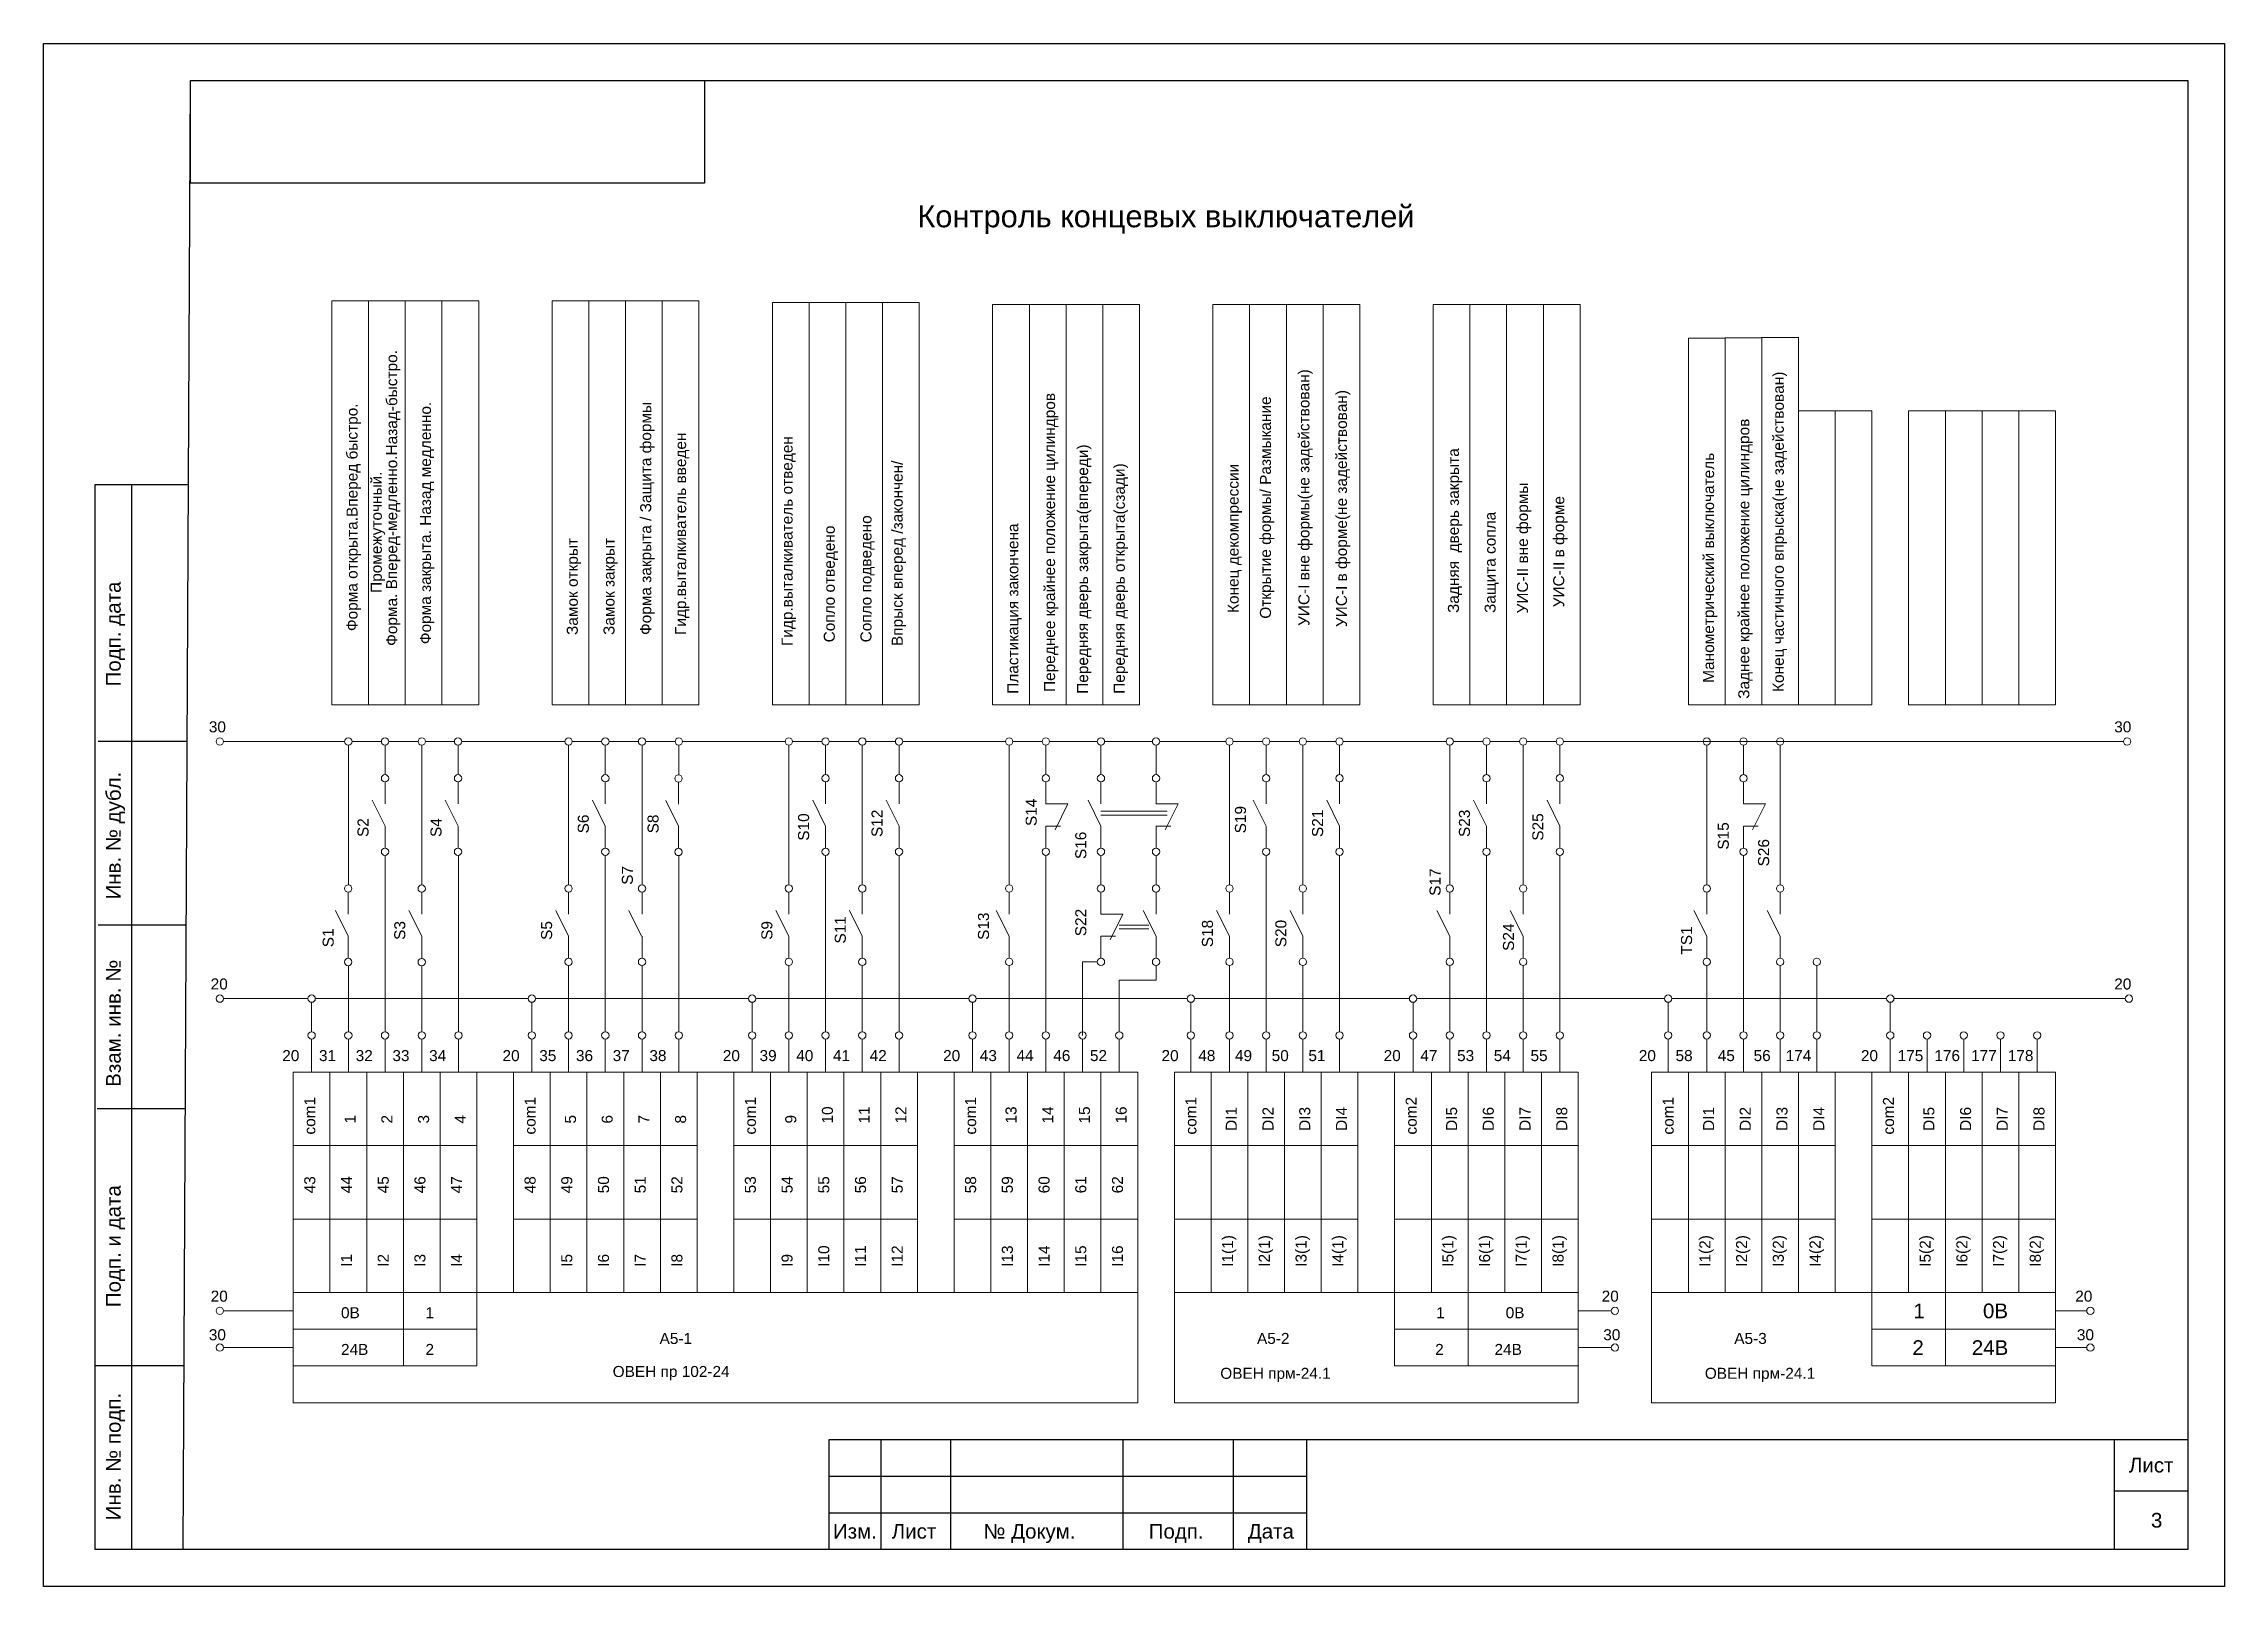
# Model space of a CAD drawing. Header units: millimetres. Extents: x 1674 to 4134, y 3039 to 4116.
# Drawn here: x 2326 to 2623, y 3615 to 3825 of the extents above; entities that cross this region are included whole.
import ezdxf

# ---------------------------------------------------------------- set-up
doc = ezdxf.new("R2010")
doc.units = ezdxf.units.MM
doc.layers.add('Аппаратура', color=7, linetype='Continuous', lineweight=20)
doc.layers.add('Рамки', color=7, linetype='Continuous', lineweight=25)
doc.styles.get("Standard").update_dxf_attribs({"font": 'arial.ttf'})

msp = doc.modelspace()

# ---------------------------------------------------------------- texts
at = {"layer": 'Аппаратура'}
for s, height, p in [('Контроль концевых выключателей', 3, (2445, 3800)), ('30', 1.5, (2348.5, 3731.25)), ('30', 1.5, (2608, 3731.25)), ('20', 1.5, (2348.75, 3696.25)), ('20', 1.5, (2608, 3696.25)), ('20', 1.5, (2358.5, 3686.5)), ('31', 1.5, (2363.5, 3686.5)), ('32', 1.5, (2368.5, 3686.5)), ('33', 1.5, (2373.5, 3686.5)), ('34', 1.5, (2378.5, 3686.5)), ('20', 1.5, (2388.5, 3686.5)), ('35', 1.5, (2393.5, 3686.5)), ('36', 1.5, (2398.5, 3686.5)), ('37', 1.5, (2403.5, 3686.5)), ('38', 1.5, (2408.5, 3686.5)), ('20', 1.5, (2418.5, 3686.5)), ('39', 1.5, (2423.5, 3686.5)), ('40', 1.5, (2428.5, 3686.5)), ('41', 1.5, (2433.5, 3686.5)), ('42', 1.5, (2438.5, 3686.5)), ('20', 1.5, (2448.5, 3686.5)), ('43', 1.5, (2453.5, 3686.5)), ('44', 1.5, (2458.5, 3686.5)), ('46', 1.5, (2463.5, 3686.5)), ('52', 1.5, (2468.5, 3686.5)), ('20', 1.5, (2478.25, 3686.5)), ('48', 1.5, (2483.25, 3686.5)), ('49', 1.5, (2488.25, 3686.5)), ('50', 1.5, (2493.25, 3686.5)), ('51', 1.5, (2498.25, 3686.5)), ('20', 1.5, (2508.5, 3686.5)), ('47', 1.5, (2513.5, 3686.5)), ('53', 1.5, (2518.5, 3686.5)), ('54', 1.5, (2523.5, 3686.5)), ('55', 1.5, (2528.5, 3686.5)), ('20', 1.5, (2543.25, 3686.5)), ('58', 1.5, (2548.25, 3686.5)), ('45', 1.5, (2554, 3686.5)), ('56', 1.5, (2558.88, 3686.5)), ('174', 1.5, (2563.25, 3686.5)), ('20', 1.5, (2573.5, 3686.5)), ('175', 1.5, (2578.5, 3686.5)), ('176', 1.5, (2583.5, 3686.5)), ('177', 1.5, (2588.5, 3686.5)), ('178', 1.5, (2593.5, 3686.5)), ('20', 1.5, (2348.75, 3653.75)), ('20', 1.5, (2538.19, 3653.75)), ('1', 2, (2580.65, 3651.5)), ('0В', 2, (2590.12, 3651.5)), ('20', 1.5, (2602.69, 3653.75)), ('0В', 1.5, (2366.5, 3651.5)), ('1', 1.5, (2378, 3651.5)), ('1', 1.5, (2515.65, 3651.5)), ('0В', 1.5, (2525.12, 3651.5)), ('30', 1.5, (2348.5, 3648.5)), ('24В', 1.5, (2366.5, 3646.5)), ('2', 1.5, (2378, 3646.5)), ('A5-1', 1.5, (2409.89, 3648)), ('A5-2', 1.5, (2491.25, 3648)), ('2', 1.5, (2515.51, 3646.5)), ('24В', 1.5, (2523.6, 3646.5)), ('30', 1.5, (2538.41, 3648.5)), ('A5-3', 1.5, (2556.25, 3648)), ('2', 2, (2580.51, 3646.5)), ('24В', 2, (2588.6, 3646.5)), ('30', 1.5, (2602.91, 3648.5)), ('ОВЕН пр 102-24', 1.5, (2403.5, 3643.5)), ('ОВЕН прм-24.1', 1.5, (2486.25, 3643.25)), ('ОВЕН прм-24.1', 1.5, (2552.24, 3643.25))]:
    msp.add_text(s, height=height, dxfattribs=at).set_placement(p)
for s, p in [('Форма. Вперед-медленно.Назад-быстро.', (2374.15, 3743.02)), ('УИС-I вне формы(не задействован)', (2498.39, 3745.74)), ('Конец частичного впрыска(не задействован)', (2563, 3736.75)), ('Форма открыта.Вперед быстро.', (2368.75, 3745.03)), ('Форма закрыта. Назад медленно.', (2378.75, 3743.25)), ('Форма закрыта / Защита формы', (2408.75, 3744.5)), ('Переднее крайнее положение цилиндров', (2463.75, 3736.75)), ('Открытие формы/ Размыкание', (2493.15, 3746.72)), ('УИС-I в форме(не задействован)', (2503.5, 3745.58)), ('Гидр.выталкиватель введен', (2413.5, 3744.5)), ('Заднее крайнее положение цилиндров', (2558.3, 3735.82)), ('Гидр.выталкиватель отведен', (2428, 3743)), ('Передняя дверь закрыта(впереди)', (2468.25, 3736.5)), ('Задняя  дверь закрыта', (2518.75, 3747.5)), ('Манометрический выключатель', (2553.5, 3738)), ('Промежуточный.', (2372.06, 3750.23)), ('Впрыск вперед /закончен/', (2443, 3743)), ('Передняя дверь открыта(сзади)', (2473.25, 3736.5)), ('Конец декомпрессии', (2488.75, 3747.5)), ('УИС-II вне формы', (2528.16, 3747.44)), ('УИС-II в форме', (2533.09, 3748.27)), ('Сопло подведено', (2438.75, 3743.5)), ('Защита сопла', (2523.75, 3747.5)), ('Замок открыт', (2398.75, 3744.5)), ('Замок закрыт', (2403.75, 3744.5)), ('Сопло отведено', (2433.75, 3743.5)), ('Пластикация закончена', (2458.75, 3736.5)), ('S14', (2461.25, 3718.5)), ('S2', (2370.25, 3717)), ('S4', (2380.19, 3717)), ('S6', (2400.25, 3717.5)), ('S8', (2409.75, 3717.5)), ('S10', (2430.25, 3716.5)), ('S12', (2440.25, 3717)), ('S19', (2489.75, 3717.5)), ('S21', (2500.25, 3717)), ('S23', (2520.25, 3717)), ('S25', (2530.25, 3716.5)), ('S15', (2555.5, 3715.28)), ('S16', (2468, 3714)), ('S26', (2561, 3713)), ('S7', (2406.25, 3710.5)), ('S17', (2516.25, 3709)), ('S13', (2454.75, 3703)), ('S22', (2468, 3703.5)), ('S1', (2365.5, 3702)), ('S3', (2375.25, 3703)), ('S5', (2395.25, 3703)), ('S9', (2425.25, 3703)), ('S11', (2435.25, 3702.5)), ('S18', (2485.25, 3702)), ('S20', (2495.25, 3702)), ('S24', (2526.25, 3701.5)), ('TS1', (2550.5, 3701)), ('com1', (2363, 3676.5)), ('com1', (2393, 3676.5)), ('com1', (2423, 3676.5)), ('10', (2433.5, 3678)), ('11', (2438.5, 3678)), ('12', (2443.5, 3678)), ('com1', (2453, 3676.5)), ('13', (2458.5, 3678)), ('14', (2463.5, 3678)), ('15', (2468.5, 3678)), ('16', (2473.5, 3678)), ('com1', (2483, 3676.5)), ('DI1', (2488.5, 3677)), ('DI2', (2493.5, 3677)), ('DI3', (2498.5, 3677)), ('DI4', (2503.5, 3677)), ('com2', (2513, 3676.5)), ('DI5', (2518.5, 3677)), ('DI6', (2523.5, 3677)), ('DI7', (2528.5, 3677)), ('DI8', (2533.5, 3677)), ('com1', (2548, 3676.5)), ('DI1', (2553.5, 3677)), ('DI2', (2558.5, 3677)), ('DI3', (2563.5, 3677)), ('DI4', (2568.5, 3677)), ('com2', (2578, 3676.5)), ('DI5', (2583.5, 3677)), ('DI6', (2588.5, 3677)), ('DI7', (2593.5, 3677)), ('DI8', (2598.5, 3677)), ('1', (2368.5, 3678)), ('2', (2373.5, 3678)), ('3', (2378.5, 3678)), ('4', (2383.5, 3678)), ('5', (2398.5, 3678)), ('6', (2403.5, 3678)), ('7', (2408.5, 3678)), ('8', (2413.5, 3678)), ('9', (2428.5, 3678)), ('43', (2363, 3668.5)), ('44', (2368, 3668.5)), ('45', (2373, 3668.5)), ('46', (2378, 3668.5)), ('47', (2383, 3668.5)), ('48', (2393, 3668.5)), ('49', (2398, 3668.5)), ('50', (2403, 3668.5)), ('51', (2408, 3668.5)), ('52', (2413, 3668.5)), ('53', (2423, 3668.5)), ('54', (2428, 3668.5)), ('55', (2433, 3668.5)), ('56', (2438, 3668.5)), ('57', (2443, 3668.5)), ('58', (2453, 3668.5)), ('59', (2458, 3668.5)), ('60', (2463, 3668.5)), ('61', (2468, 3668.5)), ('62', (2473, 3668.5)), ('I1(1)', (2488, 3658.5)), ('I2(1)', (2493, 3658.5)), ('I3(1)', (2498, 3658.5)), ('I4(1)', (2503, 3658.5)), ('I5(1)', (2518, 3658.5)), ('I6(1)', (2523, 3658.5)), ('I7(1)', (2528, 3658.5)), ('I8(1)', (2533, 3658.5)), ('I1(2)', (2553, 3658.5)), ('I2(2)', (2558, 3658.5)), ('I3(2)', (2563, 3658.5)), ('I4(2)', (2568, 3658.5)), ('I5(2)', (2583, 3658.5)), ('I6(2)', (2588, 3658.5)), ('I7(2)', (2593, 3658.5)), ('I8(2)', (2598, 3658.5)), ('I1', (2368, 3658.5)), ('I2', (2373, 3658.5)), ('I3', (2378, 3658.5)), ('I4', (2383, 3658.5)), ('I5', (2398, 3658.5)), ('I6', (2403, 3658.5)), ('I7', (2408, 3658.5)), ('I8', (2413, 3658.5)), ('I9', (2428, 3658.5)), ('I10', (2433, 3658.5)), ('I11', (2438, 3658.5)), ('I12', (2443, 3658.5)), ('I13', (2458, 3658.5)), ('I14', (2463, 3658.5)), ('I15', (2468, 3658.5)), ('I16', (2473, 3658.5))]:
    msp.add_text(s, height=1.5, rotation=90, dxfattribs=at).set_placement(p)
at = {"layer": 'Рамки'}
for s, p in [('Подп. дата', (2336.5, 3737.5)), ('Инв. № дубл.', (2336.5, 3708.5)), ('Взам. инв. №', (2336.5, 3683)), ('Подп. и дата', (2336.5, 3653)), ('Инв. № подп.', (2336.5, 3624))]:
    msp.add_text(s, height=2, rotation=90, dxfattribs=at).set_placement(p)
for s, p in [('Лист', (2610, 3630.5)), ('Изм.', (2433.5, 3621.5)), ('Лист', (2441.5, 3621.5)), ('№ Докум.', (2454, 3621.5)), ('Подп.', (2476.5, 3621.5)), ('Дата', (2490, 3621.5)), ('3', (2613, 3623))]:
    msp.add_text(s, height=2, dxfattribs=at).set_placement(p)

# ---------------------------------------------------------------- linework, layer by layer
at = {"layer": 'Аппаратура'}
for p, q in [((2590, 3735), (2590, 3775)), ((2350.5, 3730), (2367, 3730.01)), ((2367.5, 3710.5), (2367.5, 3729.5)), ((2368, 3730), (2372, 3730)), ((2372.5, 3725.5), (2372.5, 3729.5)), ((2373, 3730), (2377, 3730)), ((2377.5, 3710.5), (2377.5, 3729.5)), ((2378, 3730), (2382, 3730)), ((2382.44, 3725.5), (2382.44, 3729.5)), ((2383, 3730), (2397, 3730)), ((2397.5, 3710.5), (2397.5, 3729.5)), ((2398, 3730), (2402, 3730)), ((2402.5, 3725.5), (2402.5, 3729.5)), ((2403, 3730), (2407, 3730)), ((2407.5, 3710.5), (2407.5, 3729.5)), ((2408, 3730), (2412, 3730)), ((2412.5, 3725.5), (2412.5, 3729.5)), ((2413, 3730), (2427, 3730)), ((2427.5, 3710.5), (2427.5, 3729.5)), ((2428, 3730), (2432, 3730)), ((2432.5, 3725.5), (2432.5, 3729.5)), ((2433, 3730), (2437, 3730)), ((2437.5, 3710.5), (2437.5, 3729.5)), ((2438, 3730), (2442, 3730)), ((2442.5, 3725.5), (2442.5, 3729.5)), ((2443, 3730), (2457, 3730)), ((2457.5, 3710.5), (2457.5, 3729.5)), ((2458, 3730), (2462, 3730)), ((2462.5, 3725.5), (2462.5, 3729.5)), ((2463, 3730), (2469.5, 3730)), ((2470, 3725.5), (2470, 3729.5)), ((2470.5, 3730), (2477, 3730)), ((2477.5, 3725.5), (2477.5, 3729.5)), ((2478, 3730), (2487, 3730)), ((2487.5, 3710.5), (2487.5, 3729.5)), ((2488, 3730), (2492, 3730)), ((2492.5, 3725.5), (2492.5, 3729.5)), ((2493, 3730), (2497, 3730)), ((2497.5, 3710.5), (2497.5, 3729.5)), ((2498, 3730), (2502, 3730)), ((2502.5, 3725.5), (2502.5, 3729.5)), ((2503, 3730), (2517, 3730)), ((2517.5, 3710.5), (2517.5, 3729.5)), ((2518, 3730), (2522, 3730)), ((2522.5, 3725.5), (2522.5, 3729.5)), ((2523, 3730), (2527, 3730)), ((2527.5, 3710.5), (2527.5, 3729.5)), ((2528, 3730), (2532, 3730)), ((2532.5, 3725.5), (2532.5, 3729.5)), ((2533, 3730), (2544.5, 3730)), ((2540, 3730), (2598, 3730)), ((2552.5, 3710.5), (2552.5, 3729.5)), ((2557.5, 3725.5), (2557.5, 3729.5)), ((2562.5, 3710.5), (2562.5, 3729.5)), ((2598, 3730), (2609.25, 3730)), ((2372.5, 3721.5), (2372.5, 3724.5)), ((2382.44, 3721.5), (2382.44, 3724.5)), ((2402.5, 3721.5), (2402.5, 3724.5)), ((2412.47, 3721.47), (2412.47, 3724.47)), ((2432.5, 3721.5), (2432.5, 3724.5)), ((2442.5, 3721.5), (2442.5, 3724.5)), ((2462.5, 3721.5), (2462.5, 3724.5)), ((2470, 3721.5), (2470, 3724.5)), ((2477.5, 3721.5), (2477.5, 3724.5)), ((2492.5, 3721.5), (2492.5, 3724.5)), ((2502.5, 3721.5), (2502.5, 3724.5)), ((2522.5, 3721.5), (2522.5, 3724.5)), ((2532.5, 3721.5), (2532.5, 3724.5)), ((2557.5, 3721.5), (2557.5, 3724.5)), ((2370.75, 3722), (2372.5, 3718.5)), ((2380.69, 3722), (2382.44, 3718.5)), ((2400.75, 3722), (2402.5, 3718.5)), ((2410.72, 3721.97), (2412.47, 3718.47)), ((2430.75, 3722), (2432.5, 3718.5)), ((2440.75, 3722), (2442.5, 3718.5)), ((2462.5, 3721.5), (2465.5, 3721.5)), ((2465.5, 3721.5), (2463.75, 3718)), ((2468.25, 3722), (2470, 3718.5)), ((2477.5, 3721.5), (2480.5, 3721.5)), ((2480.5, 3721.5), (2478.75, 3718)), ((2490.75, 3722), (2492.5, 3718.5)), ((2500.75, 3722), (2502.5, 3718.5)), ((2520.75, 3722), (2522.5, 3718.5)), ((2530.75, 3722), (2532.5, 3718.5)), ((2557.5, 3721.5), (2560.5, 3721.5)), ((2560.5, 3721.5), (2558.75, 3718)), ((2372.5, 3718.5), (2372.5, 3715.5)), ((2382.44, 3718.5), (2382.44, 3715.5)), ((2402.5, 3718.5), (2402.5, 3715.5)), ((2412.47, 3718.47), (2412.47, 3715.47)), ((2432.5, 3718.5), (2432.5, 3715.5)), ((2442.5, 3718.5), (2442.5, 3715.5)), ((2462.5, 3718.5), (2464.5, 3718.5)), ((2462.5, 3718.5), (2462.5, 3715.5)), ((2470, 3720.5), (2479, 3720.5)), ((2470, 3720), (2479, 3720)), ((2470, 3718.5), (2470, 3715.5)), ((2477.5, 3718.5), (2479.5, 3718.5)), ((2477.5, 3718.5), (2477.5, 3715.5)), ((2492.5, 3718.5), (2492.5, 3715.5)), ((2502.5, 3718.5), (2502.5, 3715.5)), ((2522.5, 3718.5), (2522.5, 3715.5)), ((2532.5, 3718.5), (2532.5, 3715.5)), ((2557.5, 3718.5), (2559.5, 3718.5)), ((2557.5, 3718.5), (2557.5, 3715.5)), ((2372.5, 3690.5), (2372.5, 3714.5)), ((2382.5, 3690.5), (2382.5, 3714.5)), ((2402.5, 3690.5), (2402.5, 3714.5)), ((2412.5, 3690.5), (2412.5, 3714.5)), ((2432.5, 3690.5), (2432.5, 3714.5)), ((2442.5, 3690.5), (2442.5, 3714.5)), ((2462.5, 3690.5), (2462.5, 3714.5)), ((2470, 3714.5), (2470, 3710.5)), ((2477.5, 3714.5), (2477.5, 3710.5)), ((2492.5, 3690.5), (2492.5, 3714.5)), ((2502.5, 3690.5), (2502.5, 3714.5)), ((2522.5, 3690.5), (2522.5, 3714.5)), ((2532.5, 3690.5), (2532.5, 3714.5)), ((2557.5, 3690.5), (2557.5, 3714.5)), ((2365.74, 3706.99), (2367.49, 3703.49)), ((2367.49, 3706.49), (2367.49, 3709.49)), ((2375.74, 3706.99), (2377.49, 3703.49)), ((2377.49, 3706.49), (2377.49, 3709.49)), ((2395.75, 3707), (2397.5, 3703.5)), ((2397.5, 3706.5), (2397.5, 3709.5)), ((2405.68, 3707), (2407.43, 3703.5)), ((2407.5, 3706.5), (2407.5, 3709.5)), ((2425.73, 3707.01), (2427.48, 3703.51)), ((2427.48, 3706.51), (2427.48, 3709.51)), ((2435.75, 3707), (2437.5, 3703.5)), ((2437.5, 3706.5), (2437.5, 3709.5)), ((2455.75, 3707), (2457.5, 3703.5)), ((2457.5, 3706.5), (2457.5, 3709.5)), ((2470, 3706.5), (2470, 3709.5)), ((2475.75, 3707), (2477.5, 3703.5)), ((2477.5, 3706.5), (2477.5, 3709.5)), ((2485.75, 3707), (2487.5, 3703.5)), ((2487.5, 3706.5), (2487.5, 3709.5)), ((2495.75, 3707), (2497.5, 3703.5)), ((2497.5, 3706.5), (2497.5, 3709.5)), ((2515.75, 3707), (2517.5, 3703.5)), ((2517.5, 3706.5), (2517.5, 3709.5)), ((2525.75, 3707), (2527.5, 3703.5)), ((2527.5, 3706.5), (2527.5, 3709.5)), ((2550.75, 3707), (2552.5, 3703.5)), ((2552.5, 3706.5), (2552.5, 3709.5)), ((2560.75, 3707), (2562.5, 3703.5)), ((2562.5, 3706.5), (2562.5, 3709.5)), ((2470, 3706.5), (2473, 3706.5)), ((2473, 3706.5), (2471.25, 3703)), ((2472.5, 3705), (2476.5, 3705)), ((2472.5, 3704.5), (2476.5, 3704.5)), ((2367.49, 3703.49), (2367.49, 3700.49)), ((2377.49, 3703.49), (2377.49, 3700.49)), ((2397.5, 3703.5), (2397.5, 3700.5)), ((2407.5, 3703.5), (2407.5, 3700.5)), ((2427.48, 3703.51), (2427.48, 3700.51)), ((2437.5, 3703.5), (2437.5, 3700.5)), ((2457.5, 3703.5), (2457.5, 3700.5)), ((2470, 3703.5), (2472, 3703.5)), ((2470, 3703.5), (2470, 3700.5)), ((2477.5, 3703.5), (2477.5, 3700.5)), ((2487.5, 3703.5), (2487.5, 3700.5)), ((2497.5, 3703.5), (2497.5, 3700.5)), ((2517.5, 3703.5), (2517.5, 3700.5)), ((2527.5, 3703.5), (2527.5, 3700.5)), ((2552.5, 3703.5), (2552.5, 3700.5)), ((2562.5, 3703.5), (2562.5, 3700.5)), ((2367.5, 3690.5), (2367.5, 3699.5)), ((2377.5, 3690.5), (2377.5, 3699.5)), ((2397.5, 3690.5), (2397.5, 3699.5)), ((2407.5, 3690.5), (2407.5, 3699.5)), ((2427.5, 3690.5), (2427.5, 3699.5)), ((2437.5, 3690.5), (2437.5, 3699.5)), ((2457.5, 3690.5), (2457.5, 3699.5)), ((2467.5, 3690), (2467.5, 3700)), ((2467.5, 3700), (2469.5, 3700)), ((2477.5, 3697.5), (2477.5, 3699.5)), ((2487.5, 3690.5), (2487.5, 3699.5)), ((2497.5, 3690.5), (2497.5, 3699.5)), ((2517.5, 3690.5), (2517.5, 3699.5)), ((2527.5, 3690.5), (2527.5, 3699.5)), ((2552.5, 3690.5), (2552.5, 3699.5)), ((2562.5, 3690.5), (2562.5, 3699.5)), ((2567.5, 3690.5), (2567.5, 3699.5)), ((2350.5, 3695), (2362, 3695)), ((2363, 3695), (2392, 3695)), ((2393, 3695), (2422, 3695)), ((2423, 3695), (2452, 3695)), ((2453, 3695), (2481.75, 3695)), ((2472.5, 3690.5), (2472.5, 3697.5)), ((2472.5, 3697.5), (2477.5, 3697.5)), ((2482.75, 3695), (2512, 3695)), ((2513, 3695), (2546.75, 3695)), ((2547.75, 3695), (2577, 3695)), ((2578, 3695), (2609.5, 3695)), ((2362.5, 3694.5), (2362.5, 3690.5)), ((2392.5, 3694.5), (2392.5, 3690.5)), ((2422.5, 3694.5), (2422.5, 3690.5)), ((2452.5, 3694.5), (2452.5, 3690.5)), ((2482.25, 3694.5), (2482.25, 3690.5)), ((2512.5, 3694.5), (2512.5, 3690.5)), ((2547.25, 3690.5), (2547.25, 3694.5)), ((2577.5, 3690.5), (2577.5, 3694.5)), ((2362.5, 3689.5), (2362.5, 3685)), ((2367.5, 3685), (2367.5, 3689.5)), ((2372.5, 3685), (2372.5, 3689.5)), ((2377.5, 3685), (2377.5, 3689.5)), ((2382.5, 3685), (2382.5, 3689.5)), ((2392.5, 3689.5), (2392.5, 3685)), ((2397.5, 3685), (2397.5, 3689.5)), ((2402.5, 3685), (2402.5, 3689.5)), ((2407.5, 3685), (2407.5, 3689.5)), ((2412.5, 3685), (2412.5, 3689.5)), ((2422.5, 3689.5), (2422.5, 3685)), ((2427.5, 3685), (2427.5, 3689.5)), ((2432.5, 3685), (2432.5, 3689.5)), ((2437.5, 3685), (2437.5, 3689.5)), ((2442.5, 3685), (2442.5, 3689.5)), ((2452.5, 3689.5), (2452.5, 3685)), ((2457.5, 3685), (2457.5, 3689.5)), ((2462.5, 3685), (2462.5, 3689.5)), ((2467.5, 3685), (2467.5, 3689.5)), ((2472.5, 3685), (2472.5, 3689.5)), ((2482.25, 3689.5), (2482.25, 3685)), ((2487.5, 3685), (2487.5, 3689.5)), ((2492.5, 3685), (2492.5, 3689.5)), ((2497.5, 3685), (2497.5, 3689.5)), ((2502.5, 3685), (2502.5, 3689.5)), ((2512.5, 3689.5), (2512.5, 3685)), ((2517.5, 3685), (2517.5, 3689.5)), ((2522.5, 3685), (2522.5, 3689.5)), ((2527.5, 3685), (2527.5, 3689.5)), ((2532.5, 3685), (2532.5, 3689.5)), ((2547.25, 3689.5), (2547.25, 3685)), ((2552.5, 3685), (2552.5, 3689.5)), ((2557.5, 3685), (2557.5, 3689.5)), ((2562.5, 3685), (2562.5, 3689.5)), ((2567.5, 3685), (2567.5, 3689.5)), ((2577.5, 3689.5), (2577.5, 3685)), ((2582.5, 3685), (2582.5, 3689.5)), ((2587.5, 3685), (2587.5, 3689.5)), ((2592.5, 3685), (2592.5, 3689.5)), ((2597.5, 3685), (2597.5, 3689.5)), ((2360, 3685), (2475, 3685)), ((2480, 3685), (2535, 3685)), ((2545, 3685), (2600, 3685)), ((2380, 3675), (2385, 3675)), ((2410, 3675), (2415, 3675)), ((2440, 3675), (2445, 3675)), ((2470, 3675), (2475, 3675)), ((2500, 3675), (2505, 3675)), ((2530, 3675), (2535, 3675)), ((2565, 3675), (2570, 3675)), ((2595, 3675), (2600, 3675)), ((2360, 3665.5), (2360, 3655)), ((2360, 3655), (2360, 3665)), ((2385, 3665), (2385, 3655)), ((2390, 3665.5), (2390, 3655)), ((2390, 3655), (2390, 3665)), ((2390, 3655), (2390, 3665)), ((2415, 3665), (2415, 3655)), ((2420, 3665.5), (2420, 3655)), ((2420, 3655), (2420, 3665)), ((2420, 3655), (2420, 3665)), ((2445, 3665), (2445, 3655)), ((2450, 3665.5), (2450, 3655)), ((2450, 3655), (2450, 3665)), ((2450, 3655), (2450, 3665)), ((2475, 3655), (2475, 3665)), ((2480, 3665.5), (2480, 3655)), ((2480, 3655), (2480, 3665)), ((2480, 3655), (2480, 3665)), ((2505, 3665), (2505, 3655)), ((2510, 3665.5), (2510, 3655)), ((2510, 3655), (2510, 3665)), ((2510, 3655), (2510, 3665)), ((2535, 3655), (2535, 3665)), ((2545, 3665.5), (2545, 3655)), ((2545, 3655), (2545, 3665)), ((2545, 3655), (2545, 3665)), ((2570, 3665), (2570, 3655)), ((2575, 3665.5), (2575, 3655)), ((2575, 3655), (2575, 3665)), ((2575, 3655), (2575, 3665)), ((2600, 3655), (2600, 3665)), ((2600, 3655), (2600, 3665)), ((2360, 3655), (2370, 3655)), ((2360, 3655), (2475, 3655)), ((2370, 3655), (2385, 3655)), ((2390, 3655), (2400, 3655)), ((2400, 3655), (2415, 3655)), ((2420, 3655), (2430, 3655)), ((2430, 3655), (2445, 3655)), ((2450, 3655), (2460, 3655)), ((2460, 3655), (2475, 3655)), ((2480, 3655), (2490, 3655)), ((2480, 3655), (2535, 3655)), ((2490, 3655), (2505, 3655)), ((2510, 3655), (2520, 3655)), ((2525, 3655), (2510, 3655)), ((2520, 3655), (2535, 3655)), ((2535, 3655), (2525, 3655)), ((2545, 3655), (2555, 3655)), ((2545, 3655), (2600, 3655)), ((2555, 3655), (2570, 3655)), ((2575, 3655), (2585, 3655)), ((2590, 3655), (2575, 3655)), ((2585, 3655), (2600, 3655)), ((2585, 3655), (2600, 3655)), ((2600, 3655), (2590, 3655)), ((2600, 3655), (2590, 3655)), ((2360, 3652.5), (2350.5, 3652.5)), ((2535, 3652.5), (2539.5, 3652.5)), ((2600, 3652.5), (2604.25, 3652.5)), ((2360, 3647.5), (2350.5, 3647.5)), ((2535, 3647.5), (2539.5, 3647.5)), ((2600, 3647.5), (2604.25, 3647.5))]:
    msp.add_line(p, q, dxfattribs=at)
for points in [[(2365.25, 3735), (2370.25, 3735), (2370.25, 3790), (2365.25, 3790)], [(2370.25, 3735), (2375.25, 3735), (2375.25, 3790), (2370.25, 3790)], [(2375.25, 3735), (2380.25, 3735), (2380.25, 3790), (2375.25, 3790)], [(2380.25, 3735), (2385.25, 3735), (2385.25, 3790), (2380.25, 3790)], [(2395.25, 3735), (2400.25, 3735), (2400.25, 3790), (2395.25, 3790)], [(2400.25, 3735), (2405.25, 3735), (2405.25, 3790), (2400.25, 3790)], [(2405.25, 3735), (2410.25, 3735), (2410.25, 3790), (2405.25, 3790)], [(2410.25, 3735), (2415.25, 3735), (2415.25, 3790), (2410.25, 3790)], [(2425.25, 3735), (2430.25, 3735), (2430.25, 3789.75), (2425.25, 3789.75)], [(2430.25, 3735), (2435.25, 3735), (2435.25, 3789.75), (2430.25, 3789.75)], [(2435.25, 3735), (2440.25, 3735), (2440.25, 3789.75), (2435.25, 3789.75)], [(2440.25, 3735), (2445.25, 3735), (2445.25, 3789.75), (2440.25, 3789.75)], [(2455.25, 3735), (2460.25, 3735), (2460.25, 3789.5), (2455.25, 3789.5)], [(2460.25, 3735), (2465.25, 3735), (2465.25, 3789.5), (2460.25, 3789.5)], [(2465.25, 3735), (2470.25, 3735), (2470.25, 3789.5), (2465.25, 3789.5)], [(2470.25, 3735), (2475.25, 3735), (2475.25, 3789.5), (2470.25, 3789.5)], [(2485.25, 3735), (2490.25, 3735), (2490.25, 3789.5), (2485.25, 3789.5)], [(2490.25, 3735), (2495.25, 3735), (2495.25, 3789.5), (2490.25, 3789.5)], [(2495.25, 3735), (2500.25, 3735), (2500.25, 3789.5), (2495.25, 3789.5)], [(2500.25, 3735), (2505.25, 3735), (2505.25, 3789.5), (2500.25, 3789.5)], [(2515.25, 3735), (2520.25, 3735), (2520.25, 3789.5), (2515.25, 3789.5)], [(2520.25, 3735), (2525.25, 3735), (2525.25, 3789.5), (2520.25, 3789.5)], [(2525.25, 3735), (2530.25, 3735), (2530.25, 3789.5), (2525.25, 3789.5)], [(2530.25, 3735), (2535.25, 3735), (2535.25, 3789.5), (2530.25, 3789.5)], [(2550, 3735), (2555, 3735), (2555, 3784.93), (2550, 3784.93)], [(2555, 3735), (2560, 3735), (2560, 3784.97), (2555, 3784.97)], [(2560, 3735), (2565, 3735), (2565, 3784.98), (2560, 3784.98)], [(2565, 3735), (2570, 3735), (2570, 3775), (2565, 3775)], [(2570, 3735), (2575, 3735), (2575, 3775), (2570, 3775)], [(2580, 3735), (2585, 3735), (2585, 3775), (2580, 3775)], [(2585, 3775), (2595, 3775), (2595, 3735), (2585, 3735)], [(2595, 3735), (2600, 3735), (2600, 3775), (2595, 3775)], [(2360, 3685), (2365, 3685), (2365, 3675), (2360, 3675)], [(2365, 3685), (2370, 3685), (2370, 3675), (2365, 3675)], [(2370, 3685), (2375, 3685), (2375, 3675), (2370, 3675)], [(2375, 3685), (2380, 3685), (2380, 3675), (2375, 3675)], [(2380, 3685), (2385, 3685), (2385, 3665), (2380, 3665)], [(2390, 3685), (2395, 3685), (2395, 3675), (2390, 3675)], [(2395, 3685), (2400, 3685), (2400, 3675), (2395, 3675)], [(2400, 3685), (2405, 3685), (2405, 3675), (2400, 3675)], [(2405, 3685), (2410, 3685), (2410, 3675), (2405, 3675)], [(2410, 3685), (2415, 3685), (2415, 3665), (2410, 3665)], [(2420, 3685), (2425, 3685), (2425, 3675), (2420, 3675)], [(2425, 3685), (2430, 3685), (2430, 3675), (2425, 3675)], [(2430, 3685), (2435, 3685), (2435, 3675), (2430, 3675)], [(2435, 3685), (2440, 3685), (2440, 3675), (2435, 3675)], [(2440, 3685), (2445, 3685), (2445, 3665), (2440, 3665)], [(2450, 3685), (2455, 3685), (2455, 3675), (2450, 3675)], [(2455, 3685), (2460, 3685), (2460, 3675), (2455, 3675)], [(2460, 3685), (2465, 3685), (2465, 3675), (2460, 3675)], [(2465, 3685), (2470, 3685), (2470, 3675), (2465, 3675)], [(2470, 3685), (2475, 3685), (2475, 3665), (2470, 3665)], [(2480, 3685), (2485, 3685), (2485, 3675), (2480, 3675)], [(2485, 3685), (2490, 3685), (2490, 3675), (2485, 3675)], [(2490, 3685), (2495, 3685), (2495, 3675), (2490, 3675)], [(2495, 3685), (2500, 3685), (2500, 3675), (2495, 3675)], [(2500, 3685), (2505, 3685), (2505, 3665), (2500, 3665)], [(2510, 3685), (2515, 3685), (2515, 3675), (2510, 3675)], [(2515, 3685), (2520, 3685), (2520, 3675), (2515, 3675)], [(2520, 3685), (2525, 3685), (2525, 3675), (2520, 3675)], [(2525, 3685), (2530, 3685), (2530, 3675), (2525, 3675)], [(2530, 3685), (2535, 3685), (2535, 3665), (2530, 3665)], [(2545, 3685), (2550, 3685), (2550, 3675), (2545, 3675)], [(2550, 3685), (2555, 3685), (2555, 3675), (2550, 3675)], [(2555, 3685), (2560, 3685), (2560, 3675), (2555, 3675)], [(2560, 3685), (2565, 3685), (2565, 3675), (2560, 3675)], [(2565, 3685), (2570, 3685), (2570, 3665), (2565, 3665)], [(2575, 3685), (2580, 3685), (2580, 3675), (2575, 3675)], [(2580, 3685), (2585, 3685), (2585, 3675), (2580, 3675)], [(2585, 3685), (2590, 3685), (2590, 3675), (2585, 3675)], [(2590, 3685), (2595, 3685), (2595, 3675), (2590, 3675)], [(2595, 3685), (2600, 3685), (2600, 3665), (2595, 3665)], [(2360, 3675), (2365, 3675), (2365, 3665), (2360, 3665)], [(2365, 3675), (2370, 3675), (2370, 3665), (2365, 3665)], [(2370, 3675), (2375, 3675), (2375, 3665), (2370, 3665)], [(2375, 3675), (2380, 3675), (2380, 3665), (2375, 3665)], [(2390, 3675), (2395, 3675), (2395, 3665), (2390, 3665)], [(2395, 3675), (2400, 3675), (2400, 3665), (2395, 3665)], [(2400, 3675), (2405, 3675), (2405, 3665), (2400, 3665)], [(2405, 3675), (2410, 3675), (2410, 3665), (2405, 3665)], [(2420, 3675), (2425, 3675), (2425, 3665), (2420, 3665)], [(2425, 3675), (2430, 3675), (2430, 3665), (2425, 3665)], [(2430, 3675), (2435, 3675), (2435, 3665), (2430, 3665)], [(2435, 3675), (2440, 3675), (2440, 3665), (2435, 3665)], [(2450, 3675), (2455, 3675), (2455, 3665), (2450, 3665)], [(2455, 3675), (2460, 3675), (2460, 3665), (2455, 3665)], [(2460, 3675), (2465, 3675), (2465, 3665), (2460, 3665)], [(2465, 3675), (2470, 3675), (2470, 3665), (2465, 3665)], [(2480, 3675), (2485, 3675), (2485, 3665), (2480, 3665)], [(2485, 3675), (2490, 3675), (2490, 3665), (2485, 3665)], [(2490, 3675), (2495, 3675), (2495, 3665), (2490, 3665)], [(2495, 3675), (2500, 3675), (2500, 3665), (2495, 3665)], [(2510, 3675), (2515, 3675), (2515, 3665), (2510, 3665)], [(2515, 3675), (2520, 3675), (2520, 3665), (2515, 3665)], [(2520, 3675), (2525, 3675), (2525, 3665), (2520, 3665)], [(2525, 3675), (2530, 3675), (2530, 3665), (2525, 3665)], [(2545, 3675), (2550, 3675), (2550, 3665), (2545, 3665)], [(2550, 3675), (2555, 3675), (2555, 3665), (2550, 3665)], [(2555, 3675), (2560, 3675), (2560, 3665), (2555, 3665)], [(2560, 3675), (2565, 3675), (2565, 3665), (2560, 3665)], [(2575, 3675), (2580, 3675), (2580, 3665), (2575, 3665)], [(2580, 3675), (2585, 3675), (2585, 3665), (2580, 3665)], [(2585, 3675), (2590, 3675), (2590, 3665), (2585, 3665)], [(2590, 3675), (2595, 3675), (2595, 3665), (2590, 3665)], [(2365, 3665), (2370, 3665), (2370, 3655), (2365, 3655)], [(2370, 3665), (2375, 3665), (2375, 3655), (2370, 3655)], [(2375, 3665), (2380, 3665), (2380, 3655), (2375, 3655)], [(2395, 3665), (2400, 3665), (2400, 3655), (2395, 3655)], [(2400, 3665), (2405, 3665), (2405, 3655), (2400, 3655)], [(2405, 3665), (2410, 3665), (2410, 3655), (2405, 3655)], [(2425, 3665), (2430, 3665), (2430, 3655), (2425, 3655)], [(2430, 3665), (2435, 3665), (2435, 3655), (2430, 3655)], [(2435, 3665), (2440, 3665), (2440, 3655), (2435, 3655)], [(2455, 3665), (2460, 3665), (2460, 3655), (2455, 3655)], [(2460, 3665), (2465, 3665), (2465, 3655), (2460, 3655)], [(2465, 3665), (2470, 3665), (2470, 3655), (2465, 3655)], [(2485, 3665), (2490, 3665), (2490, 3655), (2485, 3655)], [(2490, 3665), (2495, 3665), (2495, 3655), (2490, 3655)], [(2495, 3665), (2500, 3665), (2500, 3655), (2495, 3655)], [(2515, 3665), (2520, 3665), (2520, 3655), (2515, 3655)], [(2520, 3665), (2525, 3665), (2525, 3655), (2520, 3655)], [(2525, 3665), (2530, 3665), (2530, 3655), (2525, 3655)], [(2550, 3665), (2555, 3665), (2555, 3655), (2550, 3655)], [(2555, 3665), (2560, 3665), (2560, 3655), (2555, 3655)], [(2560, 3665), (2565, 3665), (2565, 3655), (2560, 3655)], [(2580, 3665), (2585, 3665), (2585, 3655), (2580, 3655)], [(2585, 3665), (2590, 3665), (2590, 3655), (2585, 3655)], [(2590, 3665), (2595, 3665), (2595, 3655), (2590, 3655)], [(2360, 3655), (2475, 3655), (2475, 3640), (2360, 3640)], [(2360, 3655), (2375, 3655), (2375, 3650), (2360, 3650)], [(2375, 3655), (2385, 3655), (2385, 3650), (2375, 3650)], [(2480, 3655), (2535, 3655), (2535, 3640), (2480, 3640)], [(2520, 3655), (2510, 3655), (2510, 3650), (2520, 3650)], [(2535, 3655), (2520, 3655), (2520, 3650), (2535, 3650)], [(2545, 3655), (2600, 3655), (2600, 3640), (2545, 3640)], [(2585, 3655), (2575, 3655), (2575, 3650), (2585, 3650)], [(2600, 3655), (2585, 3655), (2585, 3650), (2600, 3650)], [(2360, 3650), (2375, 3650), (2375, 3645), (2360, 3645)], [(2375, 3650), (2385, 3650), (2385, 3645), (2375, 3645)], [(2520, 3650), (2510, 3650), (2510, 3645), (2520, 3645)], [(2535, 3650), (2520, 3650), (2520, 3645), (2535, 3645)], [(2585, 3650), (2575, 3650), (2575, 3645), (2585, 3645)], [(2600, 3650), (2585, 3650), (2585, 3645), (2600, 3645)]]:
    msp.add_lwpolyline(points, close=True, dxfattribs=at)
for centre in [(2350, 3730), (2367.5, 3730), (2372.5, 3730), (2377.5, 3730), (2382.44, 3730), (2397.5, 3730), (2402.5, 3730), (2407.5, 3730), (2412.5, 3730), (2427.5, 3730), (2432.5, 3730), (2437.5, 3730), (2442.5, 3730), (2457.5, 3730), (2462.5, 3730), (2470, 3730), (2477.5, 3730), (2487.5, 3730), (2492.5, 3730), (2497.5, 3730), (2502.5, 3730), (2517.5, 3730), (2522.5, 3730), (2527.5, 3730), (2532.5, 3730), (2552.5, 3730), (2557.5, 3730), (2562.5, 3730), (2609.75, 3730), (2372.5, 3725), (2382.44, 3725), (2402.5, 3725), (2412.47, 3724.97), (2432.5, 3725), (2442.5, 3725), (2462.5, 3725), (2470, 3725), (2477.5, 3725), (2492.5, 3725), (2502.5, 3725), (2522.5, 3725), (2532.5, 3725), (2557.5, 3725), (2372.5, 3715), (2382.44, 3715), (2402.5, 3715), (2412.47, 3714.97), (2432.5, 3715), (2442.5, 3715), (2462.5, 3715), (2470, 3715), (2477.5, 3715), (2492.5, 3715), (2502.5, 3715), (2522.5, 3715), (2532.5, 3715), (2557.5, 3715), (2367.49, 3709.99), (2377.49, 3709.98), (2397.5, 3710), (2407.5, 3710), (2427.48, 3710.01), (2437.5, 3710), (2457.5, 3710), (2470, 3710), (2477.5, 3710), (2487.5, 3710), (2497.5, 3710), (2517.5, 3710), (2527.5, 3710), (2552.5, 3710), (2562.5, 3710), (2367.49, 3699.99), (2377.49, 3699.98), (2397.5, 3700), (2407.5, 3700), (2427.48, 3700.01), (2437.5, 3700), (2457.5, 3700), (2470, 3700), (2477.5, 3700), (2487.5, 3700), (2497.5, 3700), (2517.5, 3700), (2527.5, 3700), (2552.5, 3700), (2562.5, 3700), (2567.5, 3700), (2350, 3695), (2362.5, 3695), (2392.5, 3695), (2422.5, 3695), (2452.5, 3695), (2482.25, 3695), (2512.5, 3695), (2547.25, 3695), (2577.5, 3695), (2610, 3695), (2362.5, 3690), (2367.5, 3690), (2372.5, 3690), (2377.5, 3690), (2382.5, 3690), (2392.5, 3690), (2397.5, 3690), (2402.5, 3690), (2407.5, 3690), (2412.5, 3690), (2422.5, 3690), (2427.5, 3690), (2432.5, 3690), (2437.5, 3690), (2442.5, 3690), (2452.5, 3690), (2457.5, 3690), (2462.5, 3690), (2467.5, 3690), (2472.5, 3690), (2482.25, 3690), (2487.5, 3690), (2492.5, 3690), (2497.5, 3690), (2502.5, 3690), (2512.5, 3690), (2517.5, 3690), (2522.5, 3690), (2527.5, 3690), (2532.5, 3690), (2547.25, 3690), (2552.5, 3690), (2557.5, 3690), (2562.5, 3690), (2567.5, 3690), (2577.5, 3690), (2582.5, 3690), (2587.5, 3690), (2592.5, 3690), (2597.5, 3690), (2350, 3652.5), (2540, 3652.5), (2604.75, 3652.5), (2350, 3647.5), (2540, 3647.5), (2604.75, 3647.5)]:
    msp.add_circle(centre, 0.5, dxfattribs=at)
at = {"layer": 'Рамки'}
for p, q in [((2345, 3620), (2346, 3820)), ((2346, 3820), (2618, 3820)), ((2618, 3820), (2618, 3620)), ((2333, 3765), (2345.72, 3765)), ((2333, 3620), (2333, 3765)), ((2338, 3620), (2338, 3765)), ((2345.42, 3730), (2333.42, 3730)), ((2345.42, 3705), (2333.42, 3705)), ((2345.3, 3680), (2333.3, 3680)), ((2345.12, 3645), (2333.12, 3645)), ((2345.12, 3645), (2333.12, 3645)), ((2345.12, 3645), (2333.12, 3645)), ((2440, 3635), (2440, 3620)), ((2449.5, 3635), (2449.5, 3620)), ((2473, 3635), (2473, 3620)), ((2488, 3635), (2488, 3620)), ((2608, 3635), (2608, 3620)), ((2433, 3630), (2498, 3630)), ((2608, 3628), (2618, 3628)), ((2433, 3625), (2498, 3625)), ((2345, 3620), (2333, 3620)), ((2618, 3620), (2345, 3620))]:
    msp.add_line(p, q, dxfattribs=at)
for points in [[(2326, 3825), (2623, 3825), (2623, 3615), (2326, 3615)], [(2346, 3820), (2416, 3820), (2416, 3806), (2346, 3806)], [(2433, 3620), (2433, 3635), (2618, 3635), (2618, 3620)], [(2433, 3635), (2498, 3635), (2498, 3620), (2433, 3620)]]:
    msp.add_lwpolyline(points, close=True, dxfattribs=at)

msp.set_redraw_order([(e.dxf.handle, doc.entitydb.next_handle()) for e in msp.query("TEXT MTEXT ATTDEF DIMENSION ARC_DIMENSION")])  # texts and dimensions are drawn at this point

doc.saveas('drawing.dxf')
